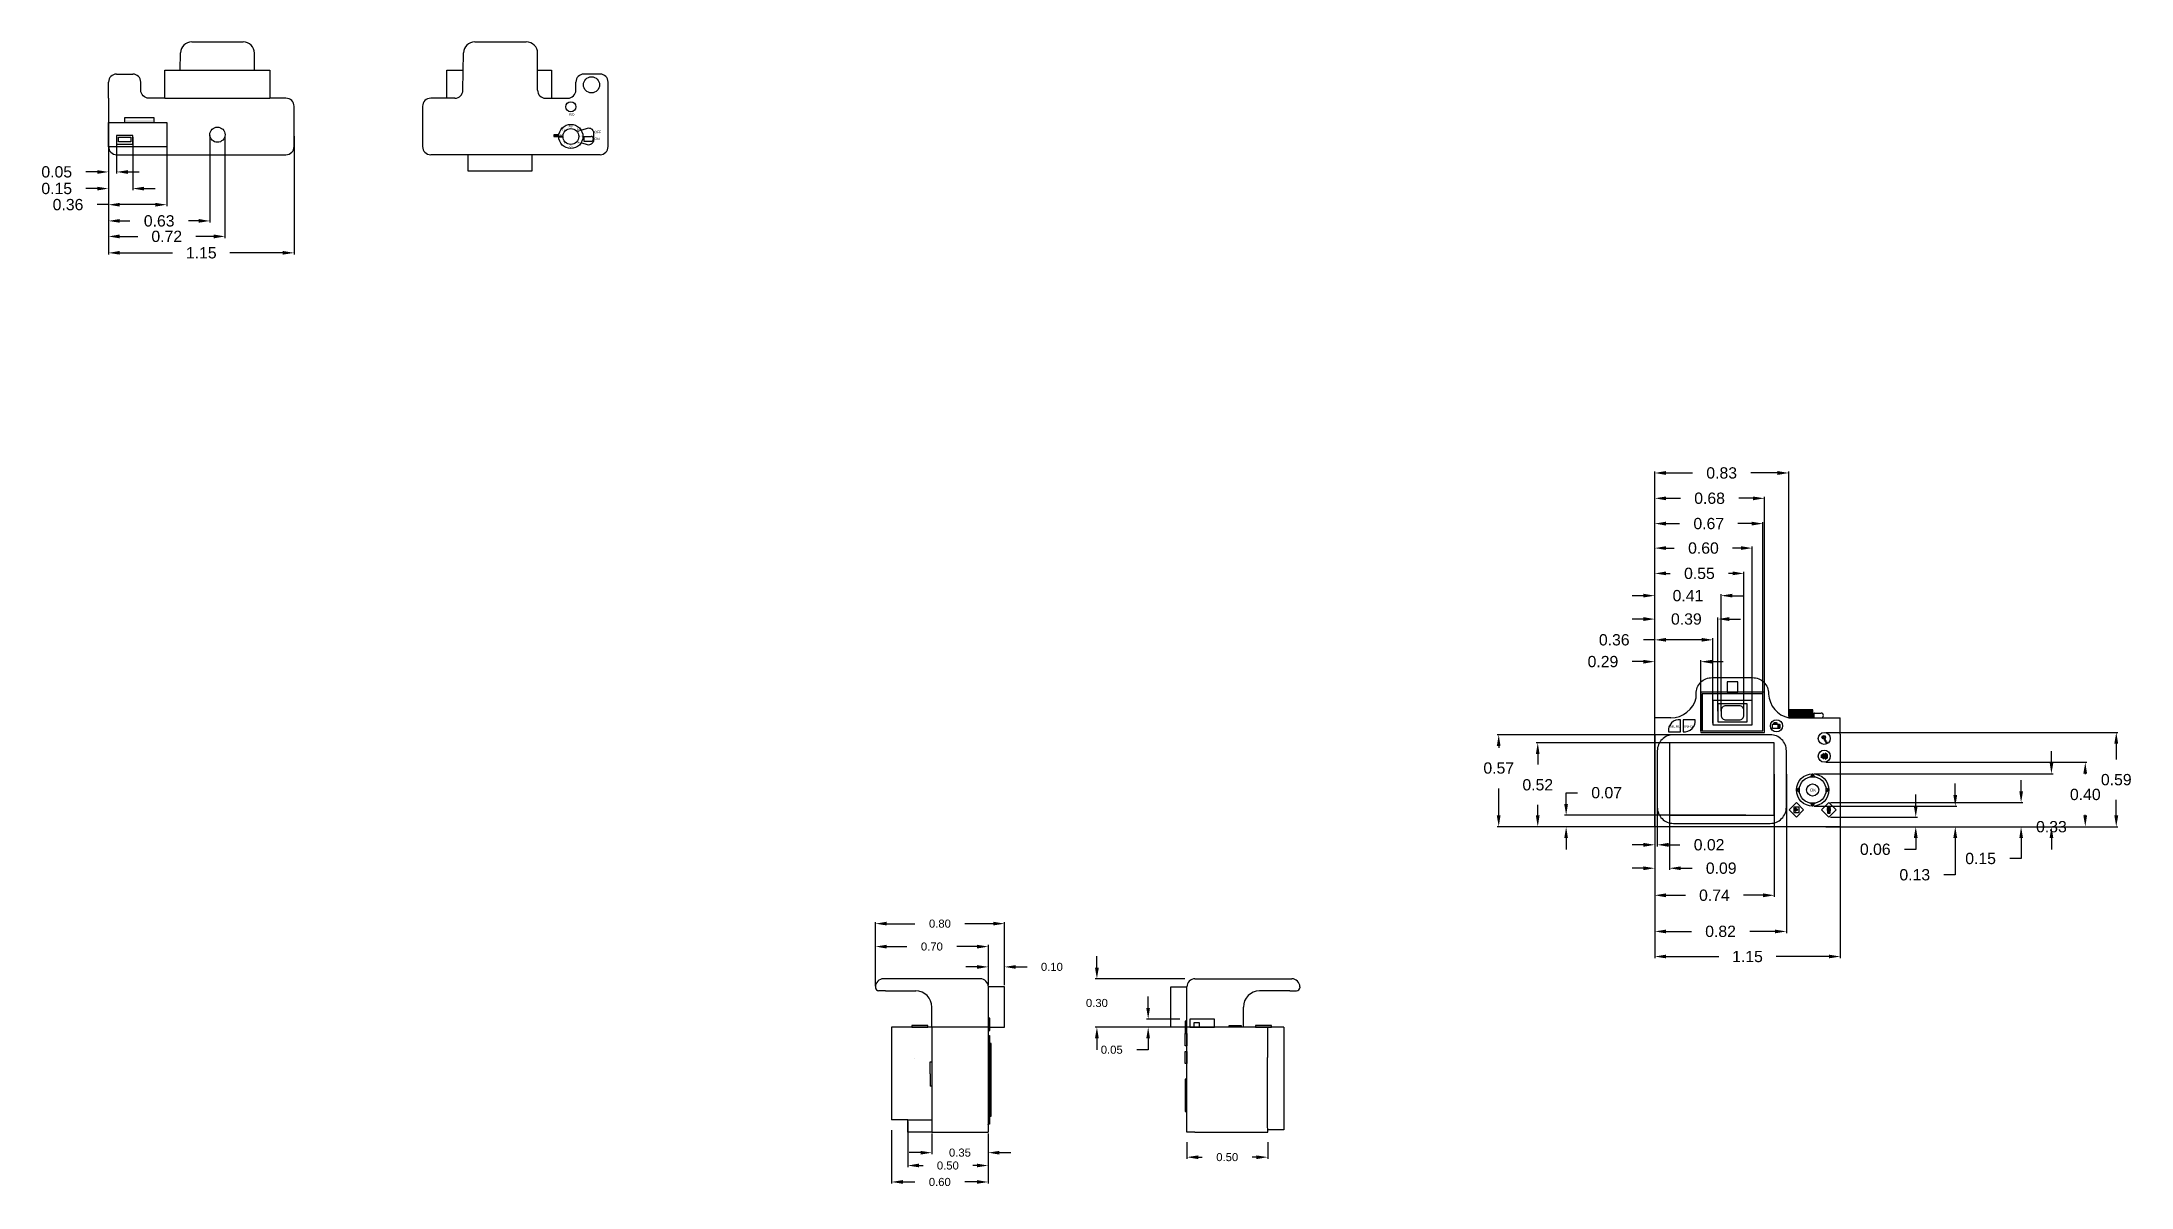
# Model space of a CAD drawing. Header units: millimetres. Extents: x 0.6 to 33.7, y 1.5 to 10.4.
# Drawn here: x 15.77 to 28.73, y 1.75 to 8.85 of the extents above; entities that cross this region are included whole.
import ezdxf

# ---------------------------------------------------------------- set-up
doc = ezdxf.new("R2010")
doc.units = ezdxf.units.MM
doc.header["$MEASUREMENT"] = 0
for name, color, linetype in [('butoane', 222, 'Continuous'), ('buton blitz', 80, 'Continuous'), ('camera', 11, 'Continuous'), ('cotare', 100, 'Continuous'), ('detalii cameră', 13, 'Continuous'), ('ECRAN DIGITAL', 143, 'Continuous'), ('PROTECȚIE VIZOR', 233, 'Continuous'), ('SELECTOR DE MODURI', 223, 'Continuous'), ('SELECTOR MULTIPLU', 200, 'Continuous'), ('SENZOR', 214, 'Continuous'), ('VIZOR', 151, 'Continuous')]:
    doc.layers.add(name, color=color, linetype=linetype)
doc.styles.get("Standard").update_dxf_attribs({"font": 'arial.ttf'})
doc.dimstyles.get("Standard").update_dxf_attribs({"dimtxt": 0.18, "dimasz": 0.18, "dimexe": 0.18, "dimexo": 0.0625, "dimgap": 0.09, "dimtad": 0, "dimtih": 1, "dimtoh": 1, "dimdec": 4, "dimzin": 0, "dimdsep": 46, "dimtxsty": 'Standard', "dimcen": 0.09, "dimadec": 0, "dimazin": 0, "dimtfac": 1, "dimtdec": 4, "dimtofl": 0, "dimtmove": 0, "dimatfit": 3, "dimfxl": 1, "dimtolj": 1, "dimtzin": 0, "dimarcsym": 0})

msp = doc.modelspace()

# ---------------------------------------------------------------- texts
at = {"attachment_point": 1}
for s, insert, char_height in [('Tv', (18.998, 8.314), 0.015), ('Av', (19.04, 8.337), 0.015), ('ISO', (19.04, 8.409), 0.015), ('M', (19.092, 8.317, 0.18), 0.015), ('OFF', (19.2, 8.301), 0.015), ('P', (18.988, 8.282), 0.015), ('^I{\\H0.66667x;Pp}', (19, 8.235), 0.015), ('CA', (19.046, 8.209), 0.01), ('A+', (19.096, 8.233), 0.01), ('SCN', (19.106, 8.27), 0.008), ('ON', (19.2, 8.259), 0.015)]:
    msp.add_mtext_dynamic_manual_height_columns(s, width=0.02588, gutter_width=1, heights=[0], dxfattribs=dict(at, insert=insert, char_height=char_height))
at = {"layer": 'butoane', "char_height": 0.015, "attachment_point": 1, "rotation": 0.015}
for s, insert in [('{\\C0;MENU}', (25.871, 4.615)), ('{\\C0;INFO}', (25.957, 4.615))]:
    msp.add_mtext_dynamic_manual_height_columns(s, width=0.01804, gutter_width=1, heights=[0], dxfattribs=dict(at, insert=insert))
at = {"layer": 'butoane', "insert": (26.734, 4.222), "char_height": 0.2, "attachment_point": 1}
msp.add_mtext('{\\H0.1x;\\C0;OK}', dxfattribs=at)

# ---------------------------------------------------------------- blocks, each defined once
blk = doc.blocks.new('*D47')
at = {"layer": 'cotare', "color": 0, "lineweight": -2, "transparency": 16777216}
for p, q in [((16.188, 8.267), (16.188, 7.833)), ((16.549, 8.267), (16.549, 7.833)), ((16.188, 7.843), (16.118, 7.843)), ((16.479, 7.843), (16.258, 7.843))]:
    blk.add_line(p, q, dxfattribs=at)
at = {"layer": 'cotare', "color": 0, "transparency": 16777216}
for points in [[(16.258, 7.854), (16.258, 7.831), (16.188, 7.843)], [(16.479, 7.854), (16.479, 7.831), (16.549, 7.843)]]:
    blk.add_solid(points, dxfattribs=at)
at = {"layer": 'Defpoints', "color": 0, "transparency": 16777216}
for p in [(16.188, 8.277), (16.549, 8.277), (16.549, 7.843)]:
    blk.add_point(p, dxfattribs=at)
at = {"layer": 'cotare', "color": 0, "transparency": 16777216, "insert": (15.937, 7.843), "char_height": 0.07, "attachment_point": 5}
blk.add_mtext('\\A1;0.36', dxfattribs=at)
blk = doc.blocks.new('*D48')
at = {"layer": 'cotare', "color": 0, "lineweight": -2, "transparency": 16777216}
for p, q in [((16.188, 8.237), (16.188, 8.036)), ((16.238, 8.237), (16.238, 8.036)), ((16.118, 8.046), (16.048, 8.046)), ((16.308, 8.046), (16.378, 8.046))]:
    blk.add_line(p, q, dxfattribs=at)
at = {"layer": 'cotare', "color": 0, "transparency": 16777216}
for points in [[(16.118, 8.057), (16.118, 8.034), (16.188, 8.046)], [(16.308, 8.057), (16.308, 8.034), (16.238, 8.046)]]:
    blk.add_solid(points, dxfattribs=at)
at = {"layer": 'Defpoints', "color": 0, "transparency": 16777216}
for p in [(16.188, 8.247), (16.238, 8.247), (16.238, 8.046)]:
    blk.add_point(p, dxfattribs=at)
at = {"layer": 'cotare', "color": 0, "transparency": 16777216, "insert": (15.867, 8.046), "char_height": 0.07, "attachment_point": 5}
blk.add_mtext('\\A1;0.05', dxfattribs=at)
blk = doc.blocks.new('*D49')
at = {"layer": 'cotare', "color": 0, "lineweight": -2, "transparency": 16777216}
for p, q in [((16.188, 8.267), (16.188, 7.933)), ((16.338, 8.262), (16.338, 7.933)), ((16.118, 7.943), (16.048, 7.943)), ((16.408, 7.943), (16.478, 7.943))]:
    blk.add_line(p, q, dxfattribs=at)
at = {"layer": 'cotare', "color": 0, "transparency": 16777216}
for points in [[(16.118, 7.954), (16.118, 7.931), (16.188, 7.943)], [(16.408, 7.954), (16.408, 7.931), (16.338, 7.943)]]:
    blk.add_solid(points, dxfattribs=at)
at = {"layer": 'Defpoints', "color": 0, "transparency": 16777216}
for p in [(16.188, 8.277), (16.338, 8.272), (16.338, 7.943)]:
    blk.add_point(p, dxfattribs=at)
at = {"layer": 'cotare', "color": 0, "transparency": 16777216, "insert": (15.867, 7.943), "char_height": 0.07, "attachment_point": 5}
blk.add_mtext('\\A1;0.15', dxfattribs=at)
blk = doc.blocks.new('*D50')
at = {"layer": 'cotare', "color": 0, "lineweight": -2, "transparency": 16777216}
for p, q in [((16.188, 8.343), (16.188, 7.732)), ((16.817, 8.272), (16.817, 7.732)), ((16.258, 7.742), (16.321, 7.742)), ((16.747, 7.742), (16.683, 7.742))]:
    blk.add_line(p, q, dxfattribs=at)
at = {"layer": 'cotare', "color": 0, "transparency": 16777216}
for points in [[(16.258, 7.754), (16.258, 7.731), (16.188, 7.742)], [(16.747, 7.754), (16.747, 7.731), (16.817, 7.742)]]:
    blk.add_solid(points, dxfattribs=at)
at = {"layer": 'Defpoints', "color": 0, "transparency": 16777216}
for p in [(16.188, 8.353), (16.817, 8.282), (16.817, 7.742)]:
    blk.add_point(p, dxfattribs=at)
at = {"layer": 'cotare', "color": 0, "transparency": 16777216, "insert": (16.502, 7.742), "char_height": 0.07, "attachment_point": 5}
blk.add_mtext('\\A1;0.63', dxfattribs=at)
blk = doc.blocks.new('*D51')
at = {"layer": 'cotare', "color": 0, "lineweight": -2, "transparency": 16777216}
for p, q in [((16.188, 8.267), (16.188, 7.636)), ((16.91, 8.267), (16.91, 7.636)), ((16.258, 7.646), (16.369, 7.646)), ((16.84, 7.646), (16.73, 7.646))]:
    blk.add_line(p, q, dxfattribs=at)
at = {"layer": 'cotare', "color": 0, "transparency": 16777216}
for points in [[(16.258, 7.658), (16.258, 7.634), (16.188, 7.646)], [(16.84, 7.658), (16.84, 7.634), (16.91, 7.646)]]:
    blk.add_solid(points, dxfattribs=at)
at = {"layer": 'Defpoints', "color": 0, "transparency": 16777216}
for p in [(16.188, 8.277), (16.91, 8.277), (16.91, 7.646)]:
    blk.add_point(p, dxfattribs=at)
at = {"layer": 'cotare', "color": 0, "transparency": 16777216, "insert": (16.549, 7.646), "char_height": 0.07, "attachment_point": 5}
blk.add_mtext('\\A1;0.72', dxfattribs=at)
blk = doc.blocks.new('*D52')
at = {"layer": 'cotare', "color": 0, "lineweight": -2, "transparency": 16777216}
for p, q in [((16.188, 8.267), (16.188, 7.534)), ((17.338, 8.267), (17.338, 7.534)), ((16.258, 7.544), (16.585, 7.544)), ((17.268, 7.544), (16.941, 7.544))]:
    blk.add_line(p, q, dxfattribs=at)
at = {"layer": 'cotare', "color": 0, "transparency": 16777216}
for points in [[(16.258, 7.556), (16.258, 7.533), (16.188, 7.544)], [(17.268, 7.556), (17.268, 7.533), (17.338, 7.544)]]:
    blk.add_solid(points, dxfattribs=at)
at = {"layer": 'Defpoints', "color": 0, "transparency": 16777216}
for p in [(16.188, 8.277), (17.338, 8.277), (17.338, 7.544)]:
    blk.add_point(p, dxfattribs=at)
at = {"layer": 'cotare', "color": 0, "transparency": 16777216, "insert": (16.763, 7.544), "char_height": 0.07, "attachment_point": 5}
blk.add_mtext('\\A1;1.15', dxfattribs=at)
blk = doc.blocks.new('*D38')
at = {"layer": 'cotare', "color": 0, "lineweight": -2, "transparency": 16777216}
for p, q in [((21.292, 2.082), (21.292, 1.954)), ((21.641, 2.082), (21.641, 1.954)), ((21.222, 1.964), (21.152, 1.964)), ((21.711, 1.964), (21.781, 1.964))]:
    blk.add_line(p, q, dxfattribs=at)
at = {"layer": 'cotare', "color": 0, "transparency": 16777216}
for points in [[(21.222, 1.975), (21.222, 1.952), (21.292, 1.964)], [(21.711, 1.975), (21.711, 1.952), (21.641, 1.964)]]:
    blk.add_solid(points, dxfattribs=at)
at = {"layer": 'Defpoints', "color": 0, "transparency": 16777216}
for p in [(21.292, 2.092), (21.641, 2.092), (21.292, 1.964)]:
    blk.add_point(p, dxfattribs=at)
at = {"layer": 'cotare', "color": 0, "transparency": 16777216, "insert": (21.466, 1.964), "char_height": 0.05, "attachment_point": 5}
blk.add_mtext('\\A1;0.35', dxfattribs=at)
blk = doc.blocks.new('*D39')
at = {"layer": 'cotare', "color": 0, "lineweight": -2, "transparency": 16777216}
for p, q in [((21.142, 2.157), (21.142, 1.874)), ((21.641, 2.082), (21.641, 1.874)), ((21.212, 1.884), (21.237, 1.884)), ((21.571, 1.884), (21.546, 1.884))]:
    blk.add_line(p, q, dxfattribs=at)
at = {"layer": 'cotare', "color": 0, "transparency": 16777216}
for points in [[(21.212, 1.896), (21.212, 1.873), (21.142, 1.884)], [(21.571, 1.896), (21.571, 1.873), (21.641, 1.884)]]:
    blk.add_solid(points, dxfattribs=at)
at = {"layer": 'Defpoints', "color": 0, "transparency": 16777216}
for p in [(21.142, 2.167), (21.641, 2.092), (21.142, 1.884)]:
    blk.add_point(p, dxfattribs=at)
at = {"layer": 'cotare', "color": 0, "transparency": 16777216, "insert": (21.391, 1.884), "char_height": 0.05, "attachment_point": 5}
blk.add_mtext('\\A1;0.50', dxfattribs=at)
blk = doc.blocks.new('*D40')
at = {"layer": 'cotare', "color": 0, "lineweight": -2, "transparency": 16777216}
for p, q in [((20.942, 3.002), (20.942, 3.252)), ((21.012, 3.242), (21.137, 3.242)), ((21.572, 3.242), (21.446, 3.242)), ((21.642, 3.002), (21.642, 3.252))]:
    blk.add_line(p, q, dxfattribs=at)
at = {"layer": 'cotare', "color": 0, "transparency": 16777216}
for points in [[(21.012, 3.253), (21.012, 3.23), (20.942, 3.242)], [(21.572, 3.253), (21.572, 3.23), (21.642, 3.242)]]:
    blk.add_solid(points, dxfattribs=at)
at = {"layer": 'Defpoints', "color": 0, "transparency": 16777216}
for p in [(21.642, 3.242), (20.942, 2.992), (21.642, 2.992)]:
    blk.add_point(p, dxfattribs=at)
at = {"layer": 'cotare', "color": 0, "transparency": 16777216, "insert": (21.292, 3.242), "char_height": 0.05, "attachment_point": 5}
blk.add_mtext('\\A1;0.70', dxfattribs=at)
blk = doc.blocks.new('*D41')
at = {"layer": 'cotare', "color": 0, "lineweight": -2, "transparency": 16777216}
for p, q in [((21.572, 3.116), (21.502, 3.116)), ((21.642, 3.002), (21.642, 3.126)), ((21.742, 3.002), (21.742, 3.126)), ((21.812, 3.116), (21.882, 3.116))]:
    blk.add_line(p, q, dxfattribs=at)
at = {"layer": 'cotare', "color": 0, "transparency": 16777216}
for points in [[(21.572, 3.127), (21.572, 3.104), (21.642, 3.116)], [(21.812, 3.127), (21.812, 3.104), (21.742, 3.116)]]:
    blk.add_solid(points, dxfattribs=at)
at = {"layer": 'Defpoints', "color": 0, "transparency": 16777216}
for p in [(21.642, 3.116), (21.642, 2.992), (21.742, 2.992)]:
    blk.add_point(p, dxfattribs=at)
at = {"layer": 'cotare', "color": 0, "transparency": 16777216, "insert": (22.036, 3.116), "char_height": 0.05, "attachment_point": 5}
blk.add_mtext('\\A1;0.10', dxfattribs=at)
blk = doc.blocks.new('*D42')
at = {"layer": 'cotare', "color": 0, "lineweight": -2, "transparency": 16777216}
for p, q in [((20.942, 2.996), (20.942, 3.394)), ((21.012, 3.384), (21.187, 3.384)), ((21.672, 3.384), (21.496, 3.384)), ((21.742, 3.002), (21.742, 3.394))]:
    blk.add_line(p, q, dxfattribs=at)
at = {"layer": 'cotare', "color": 0, "transparency": 16777216}
for points in [[(21.012, 3.396), (21.012, 3.373), (20.942, 3.384)], [(21.672, 3.396), (21.672, 3.373), (21.742, 3.384)]]:
    blk.add_solid(points, dxfattribs=at)
at = {"layer": 'Defpoints', "color": 0, "transparency": 16777216}
for p in [(20.942, 3.384), (20.942, 2.986), (21.742, 2.992)]:
    blk.add_point(p, dxfattribs=at)
at = {"layer": 'cotare', "color": 0, "transparency": 16777216, "insert": (21.342, 3.384), "char_height": 0.05, "attachment_point": 5}
blk.add_mtext('\\A1;0.80', dxfattribs=at)
blk = doc.blocks.new('*D43')
at = {"layer": 'cotare', "color": 0, "lineweight": -2, "transparency": 16777216}
for p, q in [((22.873, 2.029), (22.873, 1.926)), ((23.374, 2.029), (23.374, 1.926))]:
    blk.add_line(p, q, dxfattribs=at)
at = {"layer": 'cotare', "color": 0, "lineweight": -3, "transparency": 16777216}
for p, q in [((22.943, 1.936), (22.968, 1.936)), ((23.304, 1.936), (23.278, 1.936))]:
    blk.add_line(p, q, dxfattribs=at)
at = {"layer": 'cotare', "color": 0, "transparency": 16777216}
for points in [[(22.943, 1.947), (22.943, 1.924), (22.873, 1.936)], [(23.304, 1.947), (23.304, 1.924), (23.374, 1.936)]]:
    blk.add_solid(points, dxfattribs=at)
at = {"layer": 'Defpoints', "color": 0, "transparency": 16777216}
for p in [(22.873, 2.092), (23.374, 2.092), (23.374, 1.936)]:
    blk.add_point(p, dxfattribs=at)
at = {"layer": 'cotare', "color": 0, "transparency": 16777216, "insert": (23.123, 1.936), "char_height": 0.05, "attachment_point": 5}
blk.add_mtext('\\A1;0.50', dxfattribs=at)
blk = doc.blocks.new('*D44')
at = {"layer": 'cotare', "color": 0, "lineweight": -2, "transparency": 16777216}
for p, q in [((21.042, 2.104), (21.042, 1.772)), ((21.641, 2.029), (21.641, 1.772))]:
    blk.add_line(p, q, dxfattribs=at)
at = {"layer": 'cotare', "color": 0, "lineweight": -3, "transparency": 16777216}
for p, q in [((21.112, 1.782), (21.187, 1.782)), ((21.571, 1.782), (21.496, 1.782))]:
    blk.add_line(p, q, dxfattribs=at)
at = {"layer": 'cotare', "color": 0, "transparency": 16777216}
for points in [[(21.112, 1.794), (21.112, 1.771), (21.042, 1.782)], [(21.571, 1.794), (21.571, 1.771), (21.641, 1.782)]]:
    blk.add_solid(points, dxfattribs=at)
at = {"layer": 'Defpoints', "color": 0, "transparency": 16777216}
for p in [(21.042, 2.167), (21.641, 2.092), (21.042, 1.782)]:
    blk.add_point(p, dxfattribs=at)
at = {"layer": 'cotare', "color": 0, "transparency": 16777216, "insert": (21.341, 1.782), "char_height": 0.05, "attachment_point": 5}
blk.add_mtext('\\A1;0.60', dxfattribs=at)
blk = doc.blocks.new('*D45')
at = {"layer": 'cotare', "color": 0, "lineweight": -3, "transparency": 16777216}
for p, q in [((22.633, 2.862), (22.633, 2.932)), ((22.633, 2.602), (22.563, 2.602)), ((22.633, 2.672), (22.633, 2.602))]:
    blk.add_line(p, q, dxfattribs=at)
at = {"layer": 'cotare', "color": 0, "lineweight": -2, "transparency": 16777216}
for p, q in [((22.83, 2.792), (22.623, 2.792)), ((22.83, 2.742), (22.623, 2.742))]:
    blk.add_line(p, q, dxfattribs=at)
at = {"layer": 'cotare', "color": 0, "transparency": 16777216}
for points in [[(22.621, 2.862), (22.644, 2.862), (22.633, 2.792)], [(22.621, 2.672), (22.644, 2.672), (22.633, 2.742)]]:
    blk.add_solid(points, dxfattribs=at)
at = {"layer": 'Defpoints', "color": 0, "transparency": 16777216}
for p in [(22.633, 2.792), (22.892, 2.792), (22.892, 2.742)]:
    blk.add_point(p, dxfattribs=at)
at = {"layer": 'cotare', "color": 0, "transparency": 16777216, "insert": (22.407, 2.602), "char_height": 0.05, "attachment_point": 5}
blk.add_mtext('\\A1;0.05', dxfattribs=at)
blk = doc.blocks.new('*D46')
at = {"layer": 'cotare', "color": 0, "lineweight": -3, "transparency": 16777216}
for p, q in [((22.315, 3.112), (22.315, 3.182)), ((22.315, 2.672), (22.315, 2.602))]:
    blk.add_line(p, q, dxfattribs=at)
at = {"layer": 'cotare', "color": 0, "lineweight": -2, "transparency": 16777216}
for p, q in [((22.86, 3.042), (22.305, 3.042)), ((22.83, 2.742), (22.305, 2.742))]:
    blk.add_line(p, q, dxfattribs=at)
at = {"layer": 'cotare', "color": 0, "transparency": 16777216}
for points in [[(22.303, 3.112), (22.327, 3.112), (22.315, 3.042)], [(22.303, 2.672), (22.327, 2.672), (22.315, 2.742)]]:
    blk.add_solid(points, dxfattribs=at)
at = {"layer": 'Defpoints', "color": 0, "transparency": 16777216}
for p in [(22.315, 3.042), (22.923, 3.042), (22.892, 2.742)]:
    blk.add_point(p, dxfattribs=at)
at = {"layer": 'cotare', "color": 0, "transparency": 16777216, "insert": (22.315, 2.892), "char_height": 0.05, "attachment_point": 5}
blk.add_mtext('\\A1;0.30', dxfattribs=at)
blk = doc.blocks.new('*D1')
at = {"layer": 'cotare', "color": 0, "lineweight": -2, "ltscale": 0.01, "transparency": 16777216}
for p, q in [((25.773, 4.55), (25.773, 3.17)), ((26.923, 4.55), (26.923, 3.17)), ((25.843, 3.18), (26.17, 3.18)), ((26.853, 3.18), (26.526, 3.18))]:
    blk.add_line(p, q, dxfattribs=at)
at = {"layer": 'cotare', "color": 0, "ltscale": 0.01, "transparency": 16777216}
for points in [[(25.843, 3.192), (25.843, 3.169), (25.773, 3.18)], [(26.853, 3.192), (26.853, 3.169), (26.923, 3.18)]]:
    blk.add_solid(points, dxfattribs=at)
at = {"layer": 'Defpoints', "color": 0, "ltscale": 0.01, "transparency": 16777216}
for p in [(25.773, 4.56), (26.923, 4.56), (26.923, 3.18)]:
    blk.add_point(p, dxfattribs=at)
at = {"layer": 'cotare', "color": 0, "ltscale": 0.01, "transparency": 16777216, "insert": (26.348, 3.18), "char_height": 0.07, "attachment_point": 5}
blk.add_mtext('\\A1;1.15', dxfattribs=at)
blk = doc.blocks.new('*D2')
at = {"layer": 'cotare', "color": 0, "lineweight": -2, "ltscale": 0.01, "transparency": 16777216}
for p, q in [((25.773, 4.312), (25.773, 3.863)), ((25.789, 4.312), (25.789, 3.863)), ((25.703, 3.873), (25.633, 3.873)), ((25.859, 3.873), (25.929, 3.873))]:
    blk.add_line(p, q, dxfattribs=at)
at = {"layer": 'cotare', "color": 0, "ltscale": 0.01, "transparency": 16777216}
for points in [[(25.703, 3.885), (25.703, 3.861), (25.773, 3.873)], [(25.859, 3.885), (25.859, 3.861), (25.789, 3.873)]]:
    blk.add_solid(points, dxfattribs=at)
at = {"layer": 'Defpoints', "color": 0, "ltscale": 0.01, "transparency": 16777216}
for p in [(25.773, 4.322), (25.789, 4.322), (25.789, 3.873)]:
    blk.add_point(p, dxfattribs=at)
at = {"layer": 'cotare', "color": 0, "ltscale": 0.01, "transparency": 16777216, "insert": (26.11, 3.873), "char_height": 0.07, "attachment_point": 5}
blk.add_mtext('\\A1;0.02', dxfattribs=at)
blk = doc.blocks.new('*D3')
at = {"layer": 'cotare', "color": 0, "lineweight": -2, "ltscale": 0.01, "transparency": 16777216}
for p, q in [((25.773, 4.312), (25.773, 3.718)), ((25.864, 4.312), (25.864, 3.718)), ((25.703, 3.728), (25.633, 3.728)), ((25.934, 3.728), (26.004, 3.728))]:
    blk.add_line(p, q, dxfattribs=at)
at = {"layer": 'cotare', "color": 0, "ltscale": 0.01, "transparency": 16777216}
for points in [[(25.703, 3.739), (25.703, 3.716), (25.773, 3.728)], [(25.934, 3.739), (25.934, 3.716), (25.864, 3.728)]]:
    blk.add_solid(points, dxfattribs=at)
at = {"layer": 'Defpoints', "color": 0, "ltscale": 0.01, "transparency": 16777216}
for p in [(25.773, 4.322), (25.864, 4.322), (25.864, 3.728)]:
    blk.add_point(p, dxfattribs=at)
at = {"layer": 'cotare', "color": 0, "ltscale": 0.01, "transparency": 16777216, "insert": (26.185, 3.728), "char_height": 0.07, "attachment_point": 5}
blk.add_mtext('\\A1;0.09', dxfattribs=at)
blk = doc.blocks.new('*D4')
at = {"layer": 'cotare', "color": 0, "lineweight": -2, "ltscale": 0.01, "transparency": 16777216}
for p, q in [((25.773, 4.312), (25.773, 3.55)), ((26.514, 4.312), (26.514, 3.55)), ((25.843, 3.56), (25.963, 3.56)), ((26.444, 3.56), (26.324, 3.56))]:
    blk.add_line(p, q, dxfattribs=at)
at = {"layer": 'cotare', "color": 0, "ltscale": 0.01, "transparency": 16777216}
for points in [[(25.843, 3.572), (25.843, 3.548), (25.773, 3.56)], [(26.444, 3.572), (26.444, 3.548), (26.514, 3.56)]]:
    blk.add_solid(points, dxfattribs=at)
at = {"layer": 'Defpoints', "color": 0, "ltscale": 0.01, "transparency": 16777216}
for p in [(25.773, 4.322), (26.514, 4.322), (26.514, 3.56)]:
    blk.add_point(p, dxfattribs=at)
at = {"layer": 'cotare', "color": 0, "ltscale": 0.01, "transparency": 16777216, "insert": (26.143, 3.56), "char_height": 0.07, "attachment_point": 5}
blk.add_mtext('\\A1;0.74', dxfattribs=at)
blk = doc.blocks.new('*D5')
at = {"layer": 'cotare', "color": 0, "lineweight": -2, "ltscale": 0.01, "transparency": 16777216}
for p, q in [((25.773, 4.312), (25.773, 3.326)), ((26.589, 4.312), (26.589, 3.326)), ((25.843, 3.336), (26.001, 3.336)), ((26.519, 3.336), (26.362, 3.336))]:
    blk.add_line(p, q, dxfattribs=at)
at = {"layer": 'cotare', "color": 0, "ltscale": 0.01, "transparency": 16777216}
for points in [[(25.843, 3.347), (25.843, 3.324), (25.773, 3.336)], [(26.519, 3.347), (26.519, 3.324), (26.589, 3.336)]]:
    blk.add_solid(points, dxfattribs=at)
at = {"layer": 'Defpoints', "color": 0, "ltscale": 0.01, "transparency": 16777216}
for p in [(25.773, 4.322), (26.589, 4.322), (26.589, 3.336)]:
    blk.add_point(p, dxfattribs=at)
at = {"layer": 'cotare', "color": 0, "ltscale": 0.01, "transparency": 16777216, "insert": (26.181, 3.336), "char_height": 0.07, "attachment_point": 5}
blk.add_mtext('\\A1;0.82', dxfattribs=at)
blk = doc.blocks.new('*D6')
at = {"layer": 'cotare', "color": 0, "lineweight": -2, "ltscale": 0.01, "transparency": 16777216}
for p, q in [((25.224, 4.126), (25.224, 4.196)), ((25.224, 4.196), (25.294, 4.196)), ((26.338, 4.056), (25.214, 4.056)), ((26.338, 3.985), (25.214, 3.985)), ((25.224, 3.915), (25.224, 3.845))]:
    blk.add_line(p, q, dxfattribs=at)
at = {"layer": 'cotare', "color": 0, "ltscale": 0.01, "transparency": 16777216}
for points in [[(25.212, 4.126), (25.235, 4.126), (25.224, 4.056)], [(25.212, 3.915), (25.235, 3.915), (25.224, 3.985)]]:
    blk.add_solid(points, dxfattribs=at)
at = {"layer": 'Defpoints', "color": 0, "ltscale": 0.01, "transparency": 16777216}
for p in [(25.224, 4.056), (26.348, 4.056), (26.348, 3.985)]:
    blk.add_point(p, dxfattribs=at)
at = {"layer": 'cotare', "color": 0, "ltscale": 0.01, "transparency": 16777216, "insert": (25.475, 4.196), "char_height": 0.07, "attachment_point": 5}
blk.add_mtext('\\A1;0.07', dxfattribs=at)
blk = doc.blocks.new('*D7')
at = {"layer": 'cotare', "color": 0, "lineweight": -2, "ltscale": 0.01, "transparency": 16777216}
for p, q in [((26.338, 4.506), (25.038, 4.506)), ((25.048, 4.436), (25.048, 4.371)), ((25.048, 4.055), (25.048, 4.12)), ((26.338, 3.985), (25.038, 3.985))]:
    blk.add_line(p, q, dxfattribs=at)
at = {"layer": 'cotare', "color": 0, "ltscale": 0.01, "transparency": 16777216}
for points in [[(25.036, 4.436), (25.059, 4.436), (25.048, 4.506)], [(25.036, 4.055), (25.059, 4.055), (25.048, 3.985)]]:
    blk.add_solid(points, dxfattribs=at)
at = {"layer": 'Defpoints', "color": 0, "ltscale": 0.01, "transparency": 16777216}
for p in [(25.048, 4.506), (26.348, 4.506), (26.348, 3.985)]:
    blk.add_point(p, dxfattribs=at)
at = {"layer": 'cotare', "color": 0, "ltscale": 0.01, "transparency": 16777216, "insert": (25.048, 4.245), "char_height": 0.07, "attachment_point": 5}
blk.add_mtext('\\A1;0.52', dxfattribs=at)
blk = doc.blocks.new('*D8')
at = {"layer": 'cotare', "color": 0, "lineweight": -2, "ltscale": 0.01, "transparency": 16777216}
for p, q in [((26.338, 4.556), (24.796, 4.556)), ((24.806, 4.486), (24.806, 4.475)), ((24.806, 4.055), (24.806, 4.223)), ((26.338, 3.985), (24.796, 3.985))]:
    blk.add_line(p, q, dxfattribs=at)
at = {"layer": 'cotare', "color": 0, "ltscale": 0.01, "transparency": 16777216}
for points in [[(24.794, 4.486), (24.817, 4.486), (24.806, 4.556)], [(24.794, 4.055), (24.817, 4.055), (24.806, 3.985)]]:
    blk.add_solid(points, dxfattribs=at)
at = {"layer": 'Defpoints', "color": 0, "ltscale": 0.01, "transparency": 16777216}
for p in [(24.806, 4.556), (26.348, 4.556), (26.348, 3.985)]:
    blk.add_point(p, dxfattribs=at)
at = {"layer": 'cotare', "color": 0, "ltscale": 0.01, "transparency": 16777216, "insert": (24.806, 4.349), "char_height": 0.07, "attachment_point": 5}
blk.add_mtext('\\A1;0.57', dxfattribs=at)
blk = doc.blocks.new('*D9')
at = {"layer": 'cotare', "color": 0, "lineweight": -2, "ltscale": 0.01, "transparency": 16777216}
for p, q in [((27.391, 4.115), (27.391, 4.185)), ((26.862, 4.045), (27.401, 4.045)), ((26.833, 3.985), (27.401, 3.985)), ((27.391, 3.915), (27.391, 3.845)), ((27.391, 3.845), (27.321, 3.845))]:
    blk.add_line(p, q, dxfattribs=at)
at = {"layer": 'cotare', "color": 0, "ltscale": 0.01, "transparency": 16777216}
for points in [[(27.379, 4.115), (27.403, 4.115), (27.391, 4.045)], [(27.379, 3.915), (27.403, 3.915), (27.391, 3.985)]]:
    blk.add_solid(points, dxfattribs=at)
at = {"layer": 'Defpoints', "color": 0, "ltscale": 0.01, "transparency": 16777216}
for p in [(26.852, 4.045), (27.391, 4.045), (26.823, 3.985)]:
    blk.add_point(p, dxfattribs=at)
at = {"layer": 'cotare', "color": 0, "ltscale": 0.01, "transparency": 16777216, "insert": (27.14, 3.845), "char_height": 0.07, "attachment_point": 5}
blk.add_mtext('\\A1;0.06', dxfattribs=at)
blk = doc.blocks.new('*D10')
at = {"layer": 'cotare', "color": 0, "lineweight": -2, "ltscale": 0.01, "transparency": 16777216}
for p, q in [((28.044, 4.205), (28.044, 4.275)), ((26.862, 4.135), (28.054, 4.135)), ((26.844, 3.985), (28.054, 3.985)), ((28.044, 3.915), (28.044, 3.788)), ((28.044, 3.788), (27.974, 3.788))]:
    blk.add_line(p, q, dxfattribs=at)
at = {"layer": 'cotare', "color": 0, "ltscale": 0.01, "transparency": 16777216}
for points in [[(28.033, 4.205), (28.056, 4.205), (28.044, 4.135)], [(28.033, 3.915), (28.056, 3.915), (28.044, 3.985)]]:
    blk.add_solid(points, dxfattribs=at)
at = {"layer": 'Defpoints', "color": 0, "ltscale": 0.01, "transparency": 16777216}
for p in [(26.852, 4.135), (28.044, 4.135), (26.834, 3.985)]:
    blk.add_point(p, dxfattribs=at)
at = {"layer": 'cotare', "color": 0, "ltscale": 0.01, "transparency": 16777216, "insert": (27.793, 3.788), "char_height": 0.07, "attachment_point": 5}
blk.add_mtext('\\A1;0.15', dxfattribs=at)
blk = doc.blocks.new('*D11')
at = {"layer": 'cotare', "color": 0, "lineweight": -2, "ltscale": 0.01, "transparency": 16777216}
for p, q in [((27.636, 4.183), (27.636, 4.253)), ((26.762, 4.113), (27.646, 4.113)), ((26.833, 3.985), (27.646, 3.985)), ((27.636, 3.915), (27.636, 3.687)), ((27.636, 3.687), (27.566, 3.687))]:
    blk.add_line(p, q, dxfattribs=at)
at = {"layer": 'cotare', "color": 0, "ltscale": 0.01, "transparency": 16777216}
for points in [[(27.624, 4.183), (27.648, 4.183), (27.636, 4.113)], [(27.624, 3.915), (27.648, 3.915), (27.636, 3.985)]]:
    blk.add_solid(points, dxfattribs=at)
at = {"layer": 'Defpoints', "color": 0, "ltscale": 0.01, "transparency": 16777216}
for p in [(26.752, 4.113), (27.636, 4.113), (26.823, 3.985)]:
    blk.add_point(p, dxfattribs=at)
at = {"layer": 'cotare', "color": 0, "ltscale": 0.01, "transparency": 16777216, "insert": (27.385, 3.687), "char_height": 0.07, "attachment_point": 5}
blk.add_mtext('\\A1;0.13', dxfattribs=at)
blk = doc.blocks.new('*D12')
at = {"layer": 'cotare', "color": 0, "lineweight": -2, "ltscale": 0.01, "transparency": 16777216}
for p, q in [((28.232, 4.383), (28.232, 4.453)), ((26.762, 4.313), (28.242, 4.313)), ((26.833, 3.985), (28.242, 3.985)), ((28.232, 3.915), (28.232, 3.845))]:
    blk.add_line(p, q, dxfattribs=at)
at = {"layer": 'cotare', "color": 0, "ltscale": 0.01, "transparency": 16777216}
for points in [[(28.221, 4.383), (28.244, 4.383), (28.232, 4.313)], [(28.221, 3.915), (28.244, 3.915), (28.232, 3.985)]]:
    blk.add_solid(points, dxfattribs=at)
at = {"layer": 'Defpoints', "color": 0, "ltscale": 0.01, "transparency": 16777216}
for p in [(26.752, 4.313), (28.232, 4.313), (26.823, 3.985)]:
    blk.add_point(p, dxfattribs=at)
at = {"layer": 'cotare', "color": 0, "ltscale": 0.01, "transparency": 16777216, "insert": (28.232, 3.985), "char_height": 0.07, "attachment_point": 5}
blk.add_mtext('\\A1;0.33', dxfattribs=at)
blk = doc.blocks.new('*D13')
at = {"layer": 'cotare', "color": 0, "lineweight": -2, "ltscale": 0.01, "transparency": 16777216}
for p, q in [((26.834, 4.385), (28.452, 4.385)), ((28.442, 4.315), (28.442, 4.311)), ((28.442, 4.055), (28.442, 4.059)), ((26.833, 3.985), (28.452, 3.985))]:
    blk.add_line(p, q, dxfattribs=at)
at = {"layer": 'cotare', "color": 0, "ltscale": 0.01, "transparency": 16777216}
for points in [[(28.43, 4.315), (28.453, 4.315), (28.442, 4.385)], [(28.43, 4.055), (28.453, 4.055), (28.442, 3.985)]]:
    blk.add_solid(points, dxfattribs=at)
at = {"layer": 'Defpoints', "color": 0, "ltscale": 0.01, "transparency": 16777216}
for p in [(26.824, 4.385), (28.442, 4.385), (26.823, 3.985)]:
    blk.add_point(p, dxfattribs=at)
at = {"layer": 'cotare', "color": 0, "ltscale": 0.01, "transparency": 16777216, "insert": (28.442, 4.185), "char_height": 0.07, "attachment_point": 5}
blk.add_mtext('\\A1;0.40', dxfattribs=at)
blk = doc.blocks.new('*D14')
at = {"layer": 'cotare', "color": 0, "lineweight": -2, "ltscale": 0.01, "transparency": 16777216}
for p, q in [((26.834, 4.57), (28.644, 4.57)), ((28.634, 4.5), (28.634, 4.403)), ((28.634, 4.055), (28.634, 4.152)), ((26.833, 3.985), (28.644, 3.985))]:
    blk.add_line(p, q, dxfattribs=at)
at = {"layer": 'cotare', "color": 0, "ltscale": 0.01, "transparency": 16777216}
for points in [[(28.622, 4.5), (28.646, 4.5), (28.634, 4.57)], [(28.622, 4.055), (28.646, 4.055), (28.634, 3.985)]]:
    blk.add_solid(points, dxfattribs=at)
at = {"layer": 'Defpoints', "color": 0, "ltscale": 0.01, "transparency": 16777216}
for p in [(26.824, 4.57), (28.634, 4.57), (26.823, 3.985)]:
    blk.add_point(p, dxfattribs=at)
at = {"layer": 'cotare', "color": 0, "ltscale": 0.01, "transparency": 16777216, "insert": (28.634, 4.277), "char_height": 0.07, "attachment_point": 5}
blk.add_mtext('\\A1;0.59', dxfattribs=at)
blk = doc.blocks.new('*D15')
at = {"layer": 'cotare', "color": 0, "lineweight": -2, "ltscale": 0.01, "transparency": 16777216}
for p, q in [((25.703, 5.009), (25.633, 5.009)), ((25.773, 4.566), (25.773, 5.019)), ((26.058, 4.579), (26.058, 5.019)), ((26.128, 5.009), (26.198, 5.009))]:
    blk.add_line(p, q, dxfattribs=at)
at = {"layer": 'cotare', "color": 0, "ltscale": 0.01, "transparency": 16777216}
for points in [[(25.703, 5.02), (25.703, 4.997), (25.773, 5.009)], [(26.128, 5.02), (26.128, 4.997), (26.058, 5.009)]]:
    blk.add_solid(points, dxfattribs=at)
at = {"layer": 'Defpoints', "color": 0, "ltscale": 0.01, "transparency": 16777216}
for p in [(26.058, 5.009), (25.773, 4.556), (26.058, 4.569)]:
    blk.add_point(p, dxfattribs=at)
at = {"layer": 'cotare', "color": 0, "ltscale": 0.01, "transparency": 16777216, "insert": (25.452, 5.009), "char_height": 0.07, "attachment_point": 5}
blk.add_mtext('\\A1;0.29', dxfattribs=at)
blk = doc.blocks.new('*D16')
at = {"layer": 'cotare', "color": 0, "lineweight": -2, "ltscale": 0.01, "transparency": 16777216}
for p, q in [((25.773, 5.144), (25.703, 5.144)), ((25.773, 4.57), (25.773, 5.154)), ((26.064, 5.144), (25.843, 5.144)), ((26.134, 4.627), (26.134, 5.154))]:
    blk.add_line(p, q, dxfattribs=at)
at = {"layer": 'cotare', "color": 0, "ltscale": 0.01, "transparency": 16777216}
for points in [[(25.843, 5.156), (25.843, 5.133), (25.773, 5.144)], [(26.064, 5.156), (26.064, 5.133), (26.134, 5.144)]]:
    blk.add_solid(points, dxfattribs=at)
at = {"layer": 'Defpoints', "color": 0, "ltscale": 0.01, "transparency": 16777216}
for p in [(26.134, 5.144), (25.773, 4.56), (26.134, 4.617)]:
    blk.add_point(p, dxfattribs=at)
at = {"layer": 'cotare', "color": 0, "ltscale": 0.01, "transparency": 16777216, "insert": (25.522, 5.144), "char_height": 0.07, "attachment_point": 5}
blk.add_mtext('\\A1;0.36', dxfattribs=at)
blk = doc.blocks.new('*D17')
at = {"layer": 'cotare', "color": 0, "lineweight": -2, "ltscale": 0.01, "transparency": 16777216}
for p, q in [((25.703, 5.273), (25.633, 5.273)), ((25.773, 4.57), (25.773, 5.283)), ((26.165, 4.701), (26.165, 5.283)), ((26.235, 5.273), (26.305, 5.273))]:
    blk.add_line(p, q, dxfattribs=at)
at = {"layer": 'cotare', "color": 0, "ltscale": 0.01, "transparency": 16777216}
for points in [[(25.703, 5.285), (25.703, 5.261), (25.773, 5.273)], [(26.235, 5.285), (26.235, 5.261), (26.165, 5.273)]]:
    blk.add_solid(points, dxfattribs=at)
at = {"layer": 'Defpoints', "color": 0, "ltscale": 0.01, "transparency": 16777216}
for p in [(26.165, 5.273), (26.165, 4.691), (25.773, 4.56)]:
    blk.add_point(p, dxfattribs=at)
at = {"layer": 'cotare', "color": 0, "ltscale": 0.01, "transparency": 16777216, "insert": (25.969, 5.273), "char_height": 0.07, "attachment_point": 5}
blk.add_mtext('\\A1;0.39', dxfattribs=at)
blk = doc.blocks.new('*D18')
at = {"layer": 'cotare', "color": 0, "lineweight": -2, "ltscale": 0.01, "transparency": 16777216}
for p, q in [((25.703, 5.418), (25.633, 5.418)), ((25.773, 4.57), (25.773, 5.428)), ((26.184, 4.701), (26.184, 5.428)), ((26.254, 5.418), (26.324, 5.418))]:
    blk.add_line(p, q, dxfattribs=at)
at = {"layer": 'cotare', "color": 0, "ltscale": 0.01, "transparency": 16777216}
for points in [[(25.703, 5.43), (25.703, 5.407), (25.773, 5.418)], [(26.254, 5.43), (26.254, 5.407), (26.184, 5.418)]]:
    blk.add_solid(points, dxfattribs=at)
at = {"layer": 'Defpoints', "color": 0, "ltscale": 0.01, "transparency": 16777216}
for p in [(26.184, 5.418), (26.184, 4.691), (25.773, 4.56)]:
    blk.add_point(p, dxfattribs=at)
at = {"layer": 'cotare', "color": 0, "ltscale": 0.01, "transparency": 16777216, "insert": (25.979, 5.418), "char_height": 0.07, "attachment_point": 5}
blk.add_mtext('\\A1;0.41', dxfattribs=at)
blk = doc.blocks.new('*D19')
at = {"layer": 'cotare', "color": 0, "lineweight": -2, "ltscale": 0.01, "transparency": 16777216}
for p, q in [((25.773, 4.57), (25.773, 5.566)), ((25.843, 5.556), (25.868, 5.556)), ((26.256, 5.556), (26.231, 5.556)), ((26.326, 4.701), (26.326, 5.566))]:
    blk.add_line(p, q, dxfattribs=at)
at = {"layer": 'cotare', "color": 0, "ltscale": 0.01, "transparency": 16777216}
for points in [[(25.843, 5.568), (25.843, 5.545), (25.773, 5.556)], [(26.256, 5.568), (26.256, 5.545), (26.326, 5.556)]]:
    blk.add_solid(points, dxfattribs=at)
at = {"layer": 'Defpoints', "color": 0, "ltscale": 0.01, "transparency": 16777216}
for p in [(26.326, 5.556), (26.326, 4.691), (25.773, 4.56)]:
    blk.add_point(p, dxfattribs=at)
at = {"layer": 'cotare', "color": 0, "ltscale": 0.01, "transparency": 16777216, "insert": (26.05, 5.556), "char_height": 0.07, "attachment_point": 5}
blk.add_mtext('\\A1;0.55', dxfattribs=at)
blk = doc.blocks.new('*D20')
at = {"layer": 'cotare', "color": 0, "lineweight": -2, "ltscale": 0.01, "transparency": 16777216}
for p, q in [((25.773, 4.57), (25.773, 5.723)), ((25.843, 5.713), (25.894, 5.713)), ((26.307, 5.713), (26.256, 5.713)), ((26.377, 4.702), (26.377, 5.723))]:
    blk.add_line(p, q, dxfattribs=at)
at = {"layer": 'cotare', "color": 0, "ltscale": 0.01, "transparency": 16777216}
for points in [[(25.843, 5.725), (25.843, 5.702), (25.773, 5.713)], [(26.307, 5.725), (26.307, 5.702), (26.377, 5.713)]]:
    blk.add_solid(points, dxfattribs=at)
at = {"layer": 'Defpoints', "color": 0, "ltscale": 0.01, "transparency": 16777216}
for p in [(26.377, 5.713), (26.377, 4.692), (25.773, 4.56)]:
    blk.add_point(p, dxfattribs=at)
at = {"layer": 'cotare', "color": 0, "ltscale": 0.01, "transparency": 16777216, "insert": (26.075, 5.713), "char_height": 0.07, "attachment_point": 5}
blk.add_mtext('\\A1;0.60', dxfattribs=at)
blk = doc.blocks.new('*D21')
at = {"layer": 'cotare', "color": 0, "lineweight": -2, "ltscale": 0.01, "transparency": 16777216}
for p, q in [((25.773, 4.57), (25.773, 5.875)), ((25.843, 5.865), (25.927, 5.865)), ((26.373, 5.865), (26.289, 5.865)), ((26.443, 4.704), (26.443, 5.875))]:
    blk.add_line(p, q, dxfattribs=at)
at = {"layer": 'cotare', "color": 0, "ltscale": 0.01, "transparency": 16777216}
for points in [[(25.843, 5.877), (25.843, 5.853), (25.773, 5.865)], [(26.373, 5.877), (26.373, 5.853), (26.443, 5.865)]]:
    blk.add_solid(points, dxfattribs=at)
at = {"layer": 'Defpoints', "color": 0, "ltscale": 0.01, "transparency": 16777216}
for p in [(26.443, 5.865), (26.443, 4.694), (25.773, 4.56)]:
    blk.add_point(p, dxfattribs=at)
at = {"layer": 'cotare', "color": 0, "ltscale": 0.01, "transparency": 16777216, "insert": (26.108, 5.865), "char_height": 0.07, "attachment_point": 5}
blk.add_mtext('\\A1;0.67', dxfattribs=at)
blk = doc.blocks.new('*D22')
at = {"layer": 'cotare', "color": 0, "lineweight": -2, "ltscale": 0.01, "transparency": 16777216}
for p, q in [((25.773, 4.57), (25.773, 6.032)), ((25.843, 6.022), (25.932, 6.022)), ((26.383, 6.022), (26.294, 6.022)), ((26.453, 4.579), (26.453, 6.032))]:
    blk.add_line(p, q, dxfattribs=at)
at = {"layer": 'cotare', "color": 0, "ltscale": 0.01, "transparency": 16777216}
for points in [[(25.843, 6.033), (25.843, 6.01), (25.773, 6.022)], [(26.383, 6.033), (26.383, 6.01), (26.453, 6.022)]]:
    blk.add_solid(points, dxfattribs=at)
at = {"layer": 'Defpoints', "color": 0, "ltscale": 0.01, "transparency": 16777216}
for p in [(26.453, 6.022), (25.773, 4.56), (26.453, 4.569)]:
    blk.add_point(p, dxfattribs=at)
at = {"layer": 'cotare', "color": 0, "ltscale": 0.01, "transparency": 16777216, "insert": (26.113, 6.022), "char_height": 0.07, "attachment_point": 5}
blk.add_mtext('\\A1;0.68', dxfattribs=at)
blk = doc.blocks.new('*D23')
at = {"layer": 'cotare', "color": 0, "lineweight": -2, "ltscale": 0.01, "transparency": 16777216}
for p, q in [((25.773, 4.566), (25.773, 6.189)), ((25.843, 6.179), (26.007, 6.179)), ((26.534, 6.179), (26.369, 6.179)), ((26.604, 4.67), (26.604, 6.189))]:
    blk.add_line(p, q, dxfattribs=at)
at = {"layer": 'cotare', "color": 0, "ltscale": 0.01, "transparency": 16777216}
for points in [[(25.843, 6.191), (25.843, 6.167), (25.773, 6.179)], [(26.534, 6.191), (26.534, 6.167), (26.604, 6.179)]]:
    blk.add_solid(points, dxfattribs=at)
at = {"layer": 'Defpoints', "color": 0, "ltscale": 0.01, "transparency": 16777216}
for p in [(26.604, 6.179), (25.773, 4.556), (26.604, 4.66)]:
    blk.add_point(p, dxfattribs=at)
at = {"layer": 'cotare', "color": 0, "ltscale": 0.01, "transparency": 16777216, "insert": (26.188, 6.179), "char_height": 0.07, "attachment_point": 5}
blk.add_mtext('\\A1;0.83', dxfattribs=at)

# ---------------------------------------------------------------- dimensions: what is measured, and where the dimension line sits
at = {"layer": 'cotare'}
for base, p1, p2, override, picture, middle in [((16.817, 7.742), (16.188, 8.353), (16.817, 8.282), {"dimtxt": 0.07, "dimasz": 0.07, "dimexe": 0.01, "dimexo": 0.01, "dimdec": 2}, '*D50', (16.502, 7.742)), ((16.338, 7.943), (16.188, 8.277), (16.338, 8.272), {"dimtxt": 0.07, "dimasz": 0.07, "dimexe": 0.01, "dimexo": 0.01, "dimdec": 2}, '*D49', (15.867, 7.943)), ((16.238, 8.046), (16.188, 8.247), (16.238, 8.247), {"dimtxt": 0.07, "dimasz": 0.07, "dimexe": 0.01, "dimexo": 0.01, "dimdec": 2}, '*D48', (15.867, 8.046)), ((16.549, 7.843), (16.188, 8.277), (16.549, 8.277), {"dimtxt": 0.07, "dimasz": 0.07, "dimexe": 0.01, "dimexo": 0.01, "dimdec": 2}, '*D47', (15.937, 7.843)), ((16.91, 7.646), (16.188, 8.277), (16.91, 8.277), {"dimtxt": 0.07, "dimasz": 0.07, "dimexe": 0.01, "dimexo": 0.01, "dimdec": 2}, '*D51', (16.549, 7.646)), ((17.338, 7.544), (16.188, 8.277), (17.338, 8.277), {"dimtxt": 0.07, "dimasz": 0.07, "dimexe": 0.01, "dimexo": 0.01, "dimdec": 2}, '*D52', (16.763, 7.544)), ((20.942, 3.384), (21.742, 2.992), (20.942, 2.986), {"dimtxt": 0.05, "dimasz": 0.07, "dimexe": 0.01, "dimexo": 0.01, "dimdec": 2}, '*D42', (21.342, 3.384)), ((21.642, 3.242), (20.942, 2.992), (21.642, 2.992), {"dimtxt": 0.05, "dimasz": 0.07, "dimexe": 0.01, "dimexo": 0.01, "dimdec": 2}, '*D40', (21.292, 3.242)), ((21.642, 3.116), (21.742, 2.992), (21.642, 2.992), {"dimtxt": 0.05, "dimasz": 0.07, "dimexe": 0.01, "dimexo": 0.01, "dimdec": 2}, '*D41', (22.036, 3.116)), ((21.042, 1.782), (21.641, 2.092), (21.042, 2.167), {"dimtxt": 0.05, "dimasz": 0.07, "dimexe": 0.01, "dimdec": 2, "dimlwd": 65533}, '*D44', (21.341, 1.782)), ((21.142, 1.884), (21.641, 2.092), (21.142, 2.167), {"dimtxt": 0.05, "dimasz": 0.07, "dimexe": 0.01, "dimexo": 0.01, "dimdec": 2}, '*D39', (21.391, 1.884)), ((21.292, 1.964), (21.641, 2.092), (21.292, 2.092), {"dimtxt": 0.05, "dimasz": 0.07, "dimexe": 0.01, "dimexo": 0.01, "dimdec": 2}, '*D38', (21.466, 1.964)), ((23.374, 1.936), (22.873, 2.092), (23.374, 2.092), {"dimtxt": 0.05, "dimasz": 0.07, "dimexe": 0.01, "dimdec": 2, "dimlwd": 65533}, '*D43', (23.123, 1.936))]:
    dim = msp.add_linear_dim(base=base, p1=p1, p2=p2, dimstyle='Standard', override=override, dxfattribs=at)
    dim.commit()
    dim.dimension.update_dxf_attribs({"geometry": picture, "text_midpoint": middle, "dimtype": 160})
at = {"layer": 'cotare', "ltscale": 0.01}
for base, p1, p2, picture, middle in [((26.604, 6.179), (25.773, 4.556), (26.604, 4.66), '*D23', (26.188, 6.179)), ((26.453, 6.022), (25.773, 4.56), (26.453, 4.569), '*D22', (26.113, 6.022)), ((26.443, 5.865), (25.773, 4.56), (26.443, 4.694), '*D21', (26.108, 5.865)), ((26.377, 5.713), (25.773, 4.56), (26.377, 4.692), '*D20', (26.075, 5.713)), ((26.326, 5.556), (25.773, 4.56), (26.326, 4.691), '*D19', (26.05, 5.556)), ((26.184, 5.418), (25.773, 4.56), (26.184, 4.691), '*D18', (25.979, 5.418)), ((26.165, 5.273), (25.773, 4.56), (26.165, 4.691), '*D17', (25.969, 5.273)), ((26.134, 5.144), (25.773, 4.56), (26.134, 4.617), '*D16', (25.522, 5.144)), ((26.0582, 5.0088), (25.7729, 4.556), (26.0582, 4.5688), '*D15', (25.452, 5.0088)), ((26.923, 3.18), (25.773, 4.56), (26.923, 4.56), '*D1', (26.348, 3.18)), ((25.789, 3.873), (25.773, 4.322), (25.789, 4.322), '*D2', (26.11, 3.873)), ((25.864, 3.728), (25.773, 4.322), (25.864, 4.322), '*D3', (26.185, 3.728)), ((26.514, 3.56), (25.773, 4.322), (26.514, 4.322), '*D4', (26.143, 3.56)), ((26.589, 3.336), (25.773, 4.322), (26.589, 4.322), '*D5', (26.181, 3.336))]:
    dim = msp.add_linear_dim(base=base, p1=p1, p2=p2, dimstyle='Standard', override={"dimtxt": 0.07, "dimasz": 0.07, "dimexe": 0.01, "dimexo": 0.01, "dimdec": 2}, dxfattribs=at)
    dim.commit()
    dim.dimension.update_dxf_attribs({"geometry": picture, "text_midpoint": middle, "dimtype": 160})
for base, p1, p2, picture, middle in [((24.806, 4.556), (26.348, 3.985), (26.348, 4.556), '*D8', (24.806, 4.349)), ((28.6339, 4.5701), (26.8229, 3.9847), (26.8243, 4.5701), '*D14', (28.6339, 4.2774)), ((25.048, 4.506), (26.348, 3.985), (26.348, 4.506), '*D7', (25.048, 4.245)), ((28.232, 4.313), (26.823, 3.985), (26.752, 4.313), '*D12', (28.232, 3.985)), ((28.442, 4.385), (26.823, 3.985), (26.824, 4.385), '*D13', (28.442, 4.185)), ((28.044, 4.135), (26.834, 3.985), (26.852, 4.135), '*D10', (27.793, 3.788)), ((25.224, 4.056), (26.348, 3.985), (26.348, 4.056), '*D6', (25.475, 4.196)), ((27.636, 4.113), (26.823, 3.985), (26.752, 4.113), '*D11', (27.385, 3.687)), ((27.391, 4.045), (26.823, 3.985), (26.852, 4.045), '*D9', (27.14, 3.845))]:
    dim = msp.add_linear_dim(base=base, p1=p1, p2=p2, angle=90, dimstyle='Standard', override={"dimtxt": 0.07, "dimasz": 0.07, "dimexe": 0.01, "dimexo": 0.01, "dimdec": 2}, dxfattribs=at)
    dim.commit()
    dim.dimension.update_dxf_attribs({"geometry": picture, "text_midpoint": middle, "dimtype": 160})
at = {"layer": 'cotare'}
for base, p2, picture, middle in [((22.315, 3.042), (22.923, 3.042), '*D46', (22.315, 2.892)), ((22.633, 2.792), (22.892, 2.792), '*D45', (22.407, 2.602))]:
    dim = msp.add_linear_dim(base=base, p1=(22.892, 2.742), p2=p2, angle=90, dimstyle='Standard', override={"dimtxt": 0.05, "dimasz": 0.07, "dimexe": 0.01, "dimdec": 2, "dimlwd": 65533}, dxfattribs=at)
    dim.commit()
    dim.dimension.update_dxf_attribs({"geometry": picture, "text_midpoint": middle, "dimtype": 160})

# ---------------------------------------------------------------- hatches: boundary and pattern name
at = {"layer": 'butoane', "true_color": 0x642165}
h = msp.add_hatch(color=219, dxfattribs=at)
h.dxf.hatch_style = 1
h.paths.add_polyline_path([(26.66, 4.091), (26.643, 4.101), (26.643, 4.081)])
at = {"layer": 'camera', "true_color": 0x93278f}
h = msp.add_hatch(color=217, dxfattribs=at)
h.dxf.hatch_style = 1
h.paths.add_polyline_path([(16.463, 8.366), (16.294, 8.366), (16.294, 8.353), (16.463, 8.353)])
at = {"layer": 'camera', "true_color": 0x642165}
h = msp.add_hatch(color=219, dxfattribs=at)
h.dxf.hatch_style = 1
h.paths.add_polyline_path([(19.116, 8.308), (19.094, 8.296, 0.013809), (19.096, 8.292), (19.119, 8.304), (19.118, 8.305, -0.01913)])
at = {"layer": 'camera'}
h = msp.add_hatch(color=0, dxfattribs=at)
h.dxf.hatch_style = 1
h.paths.add_polyline_path([(18.979, 8.276), (18.949, 8.276), (18.949, 8.266), (18.979, 8.266)])
at = {"layer": 'camera', "true_color": 0x642165}
h = msp.add_hatch(color=219, dxfattribs=at)
h.dxf.hatch_style = 1
h.paths.add_polyline_path([(19.005, 8.266), (18.979, 8.266, 0.013809), (18.979, 8.262), (19.005, 8.262), (19.005, 8.262, -0.01913)])
at = {"layer": 'camera'}
h = msp.add_hatch(color=256, dxfattribs=at)
h.dxf.hatch_style = 1
h.paths.add_polyline_path([(26.53, 4.627, 0.418329), (26.526, 4.631), (26.516, 4.631, 0.414214), (26.512, 4.627), (26.512, 4.626, -0.351002), (26.506, 4.621, 0.414214), (26.502, 4.617), (26.502, 4.598, 0.414214), (26.506, 4.594), (26.544, 4.594, 0.414214), (26.548, 4.598), (26.548, 4.617, 0.414214), (26.544, 4.621), (26.535, 4.621, -0.33784)])
h.paths.add_polyline_path([(26.53, 4.617, -0.414214), (26.534, 4.613), (26.534, 4.599, -0.414214), (26.53, 4.595), (26.507, 4.595, -0.414214), (26.503, 4.599), (26.503, 4.613, -0.414214), (26.507, 4.617)], flags=16)
at = {"layer": 'camera', "true_color": 0x642165}
h = msp.add_hatch(color=219, dxfattribs=at)
h.dxf.hatch_style = 1
h.paths.add_polyline_path([(26.82, 4.542), (26.822, 4.542), (26.822, 4.547), (26.82, 4.547)])
h.paths.add_polyline_path([(26.822, 4.542), (26.82, 4.542), (26.82, 4.54), (26.822, 4.54)])
h.paths.add_polyline_path([(26.814, 4.542), (26.814, 4.54), (26.82, 4.54), (26.82, 4.542)])
h.paths.add_polyline_path([(26.827, 4.54), (26.827, 4.542), (26.822, 4.542), (26.822, 4.54)])
h.paths.add_polyline_path([(26.82, 4.534), (26.822, 4.534), (26.822, 4.54), (26.82, 4.54)])
at = {"layer": 'SELECTOR DE MODURI'}
h = msp.add_hatch(dxfattribs=at)
h.set_pattern_fill('PLAST', color=256, scale=0.03, angle=90)
h.set_pattern_definition([(90, (25.138283, 1.868155), (-0.0075, 5e-19), []), (90, (25.1373456, 1.868155), (-0.0075, 5e-19), []), (90, (25.136408, 1.868155), (-0.0075, 5e-19), [])])
h.paths.add_polyline_path([(26.604, 4.71), (26.604, 4.66), (26.754, 4.66), (26.754, 4.71)])

# ---------------------------------------------------------------- linework, layer by layer
at = {"color": 0, "lineweight": 100, "ltscale": 2}
msp.add_line((26.812, 4.44), (26.837, 4.406), dxfattribs=at)
msp.add_lwpolyline([(18.979, 8.266), (18.979, 8.276), (18.949, 8.276), (18.949, 8.266), (18.979, 8.266), (18.979, 8.276)])
at = {"layer": 'butoane', "ltscale": 2}
msp.add_line((19.005, 8.266), (18.979, 8.266), dxfattribs=at)
at = {"layer": 'butoane'}
for p, q in [((26.764, 4.69), (26.759, 4.69)), ((26.837, 4.513), (26.839, 4.508)), ((26.752, 4.313), (26.739, 4.294)), ((26.843, 4.095), (26.848, 4.07)), ((26.852, 4.095), (26.852, 4.078)), ((26.852, 4.078), (26.852, 4.07)), ((26.86, 4.095), (26.858, 4.07)), ((21.282, 2.452), (21.282, 2.377))]:
    msp.add_line(p, q, dxfattribs=at)
at = {"layer": 'butoane', "color": 0, "lineweight": 106, "ltscale": 2}
for p, q in [((26.803, 4.423), (26.845, 4.423)), ((26.837, 4.439), (26.812, 4.407))]:
    msp.add_line(p, q, dxfattribs=at)
at = {"layer": 'butoane'}
for points in [[(16.188, 8.353), (16.549, 8.353), (16.549, 8.201), (16.188, 8.201)], [(16.288, 8.353), (16.471, 8.353), (16.471, 8.382), (16.288, 8.382)], [(18.979, 8.266), (19.005, 8.266), (19.005, 8.266), (18.979, 8.266)], [(18.979, 8.266), (19.005, 8.266), (19.005, 8.262), (18.979, 8.262)], [(26.814, 4.54), (26.814, 4.542), (26.827, 4.542), (26.827, 4.54)], [(26.82, 4.547), (26.822, 4.547), (26.822, 4.534), (26.82, 4.534)], [(26.606, 4.09), (26.651, 4.045), (26.696, 4.09), (26.651, 4.135)], [(26.668, 4.074), (26.668, 4.106), (26.635, 4.106), (26.635, 4.074)], [(26.66, 4.091), (26.643, 4.101), (26.643, 4.081)], [(26.807, 4.09), (26.852, 4.045), (26.897, 4.09), (26.852, 4.135)], [(21.652, 2.797), (21.642, 2.797), (21.642, 2.722), (21.652, 2.722)], [(22.873, 2.779), (22.863, 2.779), (22.863, 2.704), (22.873, 2.704)], [(23.209, 2.742), (23.134, 2.742), (23.134, 2.752), (23.209, 2.752)], [(22.873, 2.702), (22.873, 2.627), (22.863, 2.627), (22.863, 2.702)], [(22.873, 2.592), (22.873, 2.517), (22.863, 2.517), (22.863, 2.592)]]:
    msp.add_lwpolyline(points, close=True, dxfattribs=at)
for points in [[(19.118, 8.305), (19.164, 8.319, -0.414214), (19.194, 8.289), (19.194, 8.243, -0.414214), (19.164, 8.213), (19.118, 8.226)], [(26.822, 4.529), (26.835, 4.506, 1), (26.839, 4.508)], [(26.863, 4.099), (26.863, 4.1, 0.414214), (26.861, 4.103), (26.844, 4.103, 0.414214), (26.841, 4.1), (26.841, 4.099), (26.863, 4.099)]]:
    msp.add_lwpolyline(points, format="xyb", dxfattribs=at)
for points in [[(25.858, 4.574), (25.933, 4.574), (25.933, 4.649, 0.483442)], [(26.024, 4.649), (25.949, 4.649), (25.949, 4.574, 0.483442)], [(26.841, 4.093), (26.844, 4.075, 0.15527), (26.846, 4.07), (26.858, 4.07, 0.185427), (26.86, 4.075), (26.863, 4.093, 0.414214), (26.86, 4.095), (26.843, 4.095, 0.414214)]]:
    msp.add_lwpolyline(points, format="xyb", close=True, dxfattribs=at)
for points in [[(26.837, 4.513), (26.827, 4.531)], [(21.187, 2.545), (21.187, 2.545)], [(21.282, 2.452), (21.282, 2.527)], [(21.282, 2.527), (21.292, 2.527)], [(21.292, 2.527), (21.292, 2.376), (21.282, 2.377)]]:
    msp.add_lwpolyline(points, dxfattribs=at)
for centre, radius in [((26.528, 4.611), 0.0375), ((26.824, 4.533), 0.0375), ((26.821, 4.54), 0.0113), ((26.824, 4.423), 0.0375), ((26.752, 4.213), 0.0375), ((26.752, 4.213), 0.0375)]:
    msp.add_circle(centre, radius, dxfattribs=at)
msp.add_arc((26.852, 4.103), 0.0025, 360, 180, dxfattribs=at)
at = {"layer": 'buton blitz'}
for points in [[(21.267, 2.742), (21.267, 2.752), (21.168, 2.752), (21.168, 2.742)], [(23.398, 2.742), (23.398, 2.752), (23.299, 2.752), (23.299, 2.742)]]:
    msp.add_lwpolyline(points, close=True, dxfattribs=at)
msp.add_circle((19.182, 8.586), 0.05, dxfattribs=at)
at = {"layer": 'camera'}
for p, q in [((16.704, 8.853), (17.023, 8.853)), ((18.459, 8.853), (18.778, 8.853)), ((16.538, 8.503), (16.538, 8.678)), ((16.538, 8.678), (17.188, 8.678)), ((16.632, 8.678), (16.634, 8.784)), ((17.093, 8.678), (17.093, 8.783)), ((17.188, 8.678), (17.188, 8.503)), ((18.285, 8.503), (18.285, 8.678)), ((18.285, 8.678), (18.387, 8.678)), ((18.385, 8.553), (18.389, 8.784)), ((18.848, 8.553), (18.848, 8.783)), ((18.848, 8.678), (18.935, 8.678)), ((18.935, 8.678), (18.935, 8.503)), ((16.188, 8.503), (16.188, 8.603)), ((16.238, 8.653), (16.338, 8.653)), ((19.235, 8.653), (19.135, 8.653)), ((19.285, 8.203), (19.285, 8.603)), ((18.135, 8.453), (18.135, 8.203)), ((18.335, 8.503), (18.185, 8.503)), ((18.285, 8.503), (18.285, 8.538)), ((18.885, 8.503), (19.035, 8.503)), ((19.235, 8.153), (18.185, 8.153)), ((18.415, 8.153), (18.415, 8.053)), ((18.415, 8.053), (18.815, 8.053)), ((18.815, 8.053), (18.815, 8.153)), ((25.873, 4.66), (25.773, 4.66)), ((25.873, 4.66), (25.773, 4.66)), ((26.923, 4.56), (26.923, 4.66)), ((26.923, 4.56), (26.923, 4.66)), ((20.942, 2.992), (20.942, 2.987)), ((21.592, 3.042), (20.992, 3.042)), ((22.923, 3.042), (23.523, 3.042)), ((23.573, 2.992), (23.573, 2.987)), ((21.004, 2.967), (20.962, 2.967)), ((21.004, 2.967), (21.192, 2.967)), ((21.292, 2.742), (21.292, 2.867)), ((23.223, 2.742), (23.223, 2.867)), ((23.51, 2.967), (23.323, 2.967)), ((23.51, 2.967), (23.553, 2.967)), ((21.042, 2.742), (21.042, 2.167)), ((21.642, 2.742), (21.042, 2.742)), ((23.373, 2.742), (22.873, 2.742)), ((23.373, 2.742), (23.373, 2.555)), ((23.473, 2.742), (23.373, 2.742)), ((23.473, 2.742), (23.473, 2.105)), ((23.373, 2.142), (23.373, 2.555)), ((22.873, 2.092), (22.873, 2.22)), ((21.142, 2.167), (21.042, 2.167)), ((21.142, 2.167), (21.292, 2.167)), ((21.292, 2.162), (21.292, 2.092)), ((21.641, 2.139), (21.641, 2.092)), ((22.923, 2.092), (23.323, 2.092)), ((23.473, 2.105), (23.373, 2.105))]:
    msp.add_line(p, q, dxfattribs=at)
for points in [[(16.538, 8.503), (16.438, 8.503, -0.414214), (16.388, 8.553), (16.388, 8.603)], [(18.935, 8.503), (19.035, 8.503, 0.414214), (19.085, 8.553), (19.085, 8.603)], [(16.188, 8.503), (16.188, 8.203, 0.414214), (16.238, 8.153), (17.288, 8.153, 0.414214), (17.338, 8.203), (17.338, 8.453, 0.414214), (17.288, 8.503), (17.188, 8.503)], [(25.873, 4.66), (25.873, 4.66, 0.351002), (26.029, 4.785), (26.029, 4.81, -0.414214), (26.129, 4.91), (26.379, 4.91, -0.414214), (26.479, 4.81), (26.479, 4.808, 0.33748), (26.604, 4.66), (26.923, 4.66)], [(25.873, 4.66), (25.873, 4.66, 0.351002), (26.029, 4.785), (26.029, 4.81, -0.414214), (26.129, 4.91), (26.379, 4.91, -0.414214), (26.479, 4.81), (26.479, 4.808, 0.33748), (26.604, 4.66), (26.823, 4.66)], [(25.873, 4.66), (25.873, 4.66, 0.351002), (26.029, 4.785), (26.029, 4.81, -0.414214), (26.129, 4.91), (26.379, 4.91, -0.414214), (26.479, 4.81), (26.479, 4.808, 0.33748), (26.604, 4.66), (26.923, 4.66)], [(25.873, 4.66), (25.873, 4.66, 0.351002), (26.029, 4.785), (26.029, 4.81, -0.414214), (26.129, 4.91), (26.379, 4.91, -0.414214), (26.479, 4.81), (26.479, 4.808, 0.33748), (26.604, 4.66), (26.823, 4.66)], [(26.479, 4.816), (26.479, 4.816, 0.000974), (26.479, 4.815, 0.000974)], [(25.773, 3.985, 0.007721), (25.773, 4.085), (25.773, 4.534)], [(25.773, 3.985, 0.007721), (25.773, 4.085), (25.773, 4.534)], [(26.506, 4.621), (26.506, 4.621, 0.351002), (26.512, 4.626), (26.512, 4.627, -0.414214), (26.516, 4.631), (26.526, 4.631, -0.414214), (26.53, 4.627), (26.53, 4.627, 0.33748), (26.535, 4.621), (26.544, 4.621, -0.414214), (26.548, 4.617), (26.548, 4.598, -0.414214), (26.544, 4.594), (26.506, 4.594, -0.414214), (26.502, 4.598), (26.502, 4.617, -0.414214), (26.506, 4.621), (26.506, 4.621)], [(26.823, 4.66), (26.823, 4.66, 1)], [(21.641, 2.139, 0.010691), (21.642, 2.142), (21.642, 2.992)], [(21.292, 2.092), (21.592, 2.092, 0.0232), (21.596, 2.092, 0.0232)]]:
    msp.add_lwpolyline(points, format="xyb", dxfattribs=at)
for points in [[(26.068, 4.579), (26.443, 4.579), (26.443, 4.809), (26.068, 4.809)], [(26.134, 4.617), (26.377, 4.617), (26.377, 4.767), (26.134, 4.767)], [(26.165, 4.636), (26.345, 4.636), (26.345, 4.747), (26.165, 4.747)], [(21.642, 2.69), (21.65, 2.69), (21.65, 2.14), (21.642, 2.14)]]:
    msp.add_lwpolyline(points, close=True, dxfattribs=at)
for points in [[(25.773, 4.135), (25.773, 4.66)], [(25.773, 4.135), (25.773, 4.66)], [(26.923, 4.56), (26.923, 3.985)], [(26.923, 4.56), (26.923, 3.985)], [(25.906, 3.985), (25.773, 3.985)], [(25.906, 3.985), (25.773, 3.985)], [(26.796, 3.985), (25.906, 3.985)], [(26.796, 3.985), (25.906, 3.985)], [(26.923, 3.985), (25.981, 3.985)], [(26.923, 3.985), (25.981, 3.985)], [(21.652, 2.742), (21.742, 2.742), (21.742, 2.992), (21.642, 2.992)], [(22.873, 2.742), (22.773, 2.742), (22.773, 2.992), (22.873, 2.992)], [(22.873, 2.142), (22.873, 2.992)], [(21.292, 2.742), (21.292, 2.162)], [(21.292, 2.092), (21.142, 2.092), (21.142, 2.167)], [(21.596, 2.092), (21.641, 2.092)], [(22.923, 2.092), (22.873, 2.092), (22.873, 2.142)], [(23.323, 2.092), (23.374, 2.092), (23.373, 2.142)]]:
    msp.add_lwpolyline(points, dxfattribs=at)
msp.add_lwpolyline([(25.889, 4.006), (26.489, 4.006, 0.414214), (26.589, 4.106), (26.589, 4.456, 0.414214), (26.489, 4.556), (25.889, 4.556, 0.414214), (25.789, 4.456), (25.789, 4.106, 0.414214)], format="xyb", close=True, dxfattribs=at)
for centre, radius, start, end in [((16.704, 8.783), 0.07, 90, 179.0452), ((17.023, 8.783), 0.07, 0, 90), ((18.459, 8.783), 0.07, 90, 179.0452), ((18.778, 8.783), 0.07, 0, 90), ((16.238, 8.603), 0.05, 90, 180), ((16.338, 8.603), 0.05, 0, 90), ((18.335, 8.553), 0.05, 270, 0), ((18.898, 8.553), 0.05, 180, 270), ((19.135, 8.603), 0.05, 90, 180), ((19.235, 8.603), 0.05, 0, 90), ((18.185, 8.453), 0.05, 90, 180), ((18.185, 8.203), 0.05, 180, 270), ((19.235, 8.203), 0.05, 270, 0), ((20.992, 2.992), 0.05, 90, 180), ((20.962, 2.987), 0.02, 180, 270), ((21.592, 2.992), 0.05, 0, 90), ((22.923, 2.992), 0.05, 90, 180), ((23.523, 2.992), 0.05, 0, 90), ((23.553, 2.987), 0.02, 270, 0), ((21.192, 2.867), 0.1, 0, 90), ((23.323, 2.867), 0.1, 90, 180)]:
    msp.add_arc(centre, radius, start, end, dxfattribs=at)
at = {"layer": 'detalii cameră'}
msp.add_line((16.538, 8.503), (17.188, 8.503), dxfattribs=at)
for points in [[(16.338, 8.272), (16.238, 8.272), (16.238, 8.218), (16.338, 8.218)], [(16.327, 8.232), (16.25, 8.232), (16.25, 8.262), (16.327, 8.262)]]:
    msp.add_lwpolyline(points, close=True, dxfattribs=at)
for centre, radius in [((19.054, 8.45), 0.031), ((16.863, 8.277), 0.0471)]:
    msp.add_circle(centre, radius, dxfattribs=at)
at = {"layer": 'ECRAN DIGITAL'}
for points in [[(25.864, 4.056), (26.514, 4.056), (26.514, 4.506), (25.864, 4.506)], [(21.659, 2.64), (21.65, 2.64), (21.65, 2.19), (21.659, 2.19)]]:
    msp.add_lwpolyline(points, close=True, dxfattribs=at)
at = {"layer": 'PROTECȚIE VIZOR'}
for p, q in [((26.453, 4.819), (26.058, 4.819)), ((26.058, 4.819), (26.058, 4.569)), ((26.443, 4.809), (26.068, 4.809)), ((26.068, 4.809), (26.068, 4.579)), ((26.443, 4.579), (26.443, 4.809)), ((26.453, 4.569), (26.453, 4.819)), ((26.058, 4.569), (26.081, 4.569)), ((26.068, 4.579), (26.443, 4.579)), ((26.068, 4.579), (26.081, 4.579)), ((26.068, 4.569), (26.453, 4.569))]:
    msp.add_line(p, q, dxfattribs=at)
at = {"layer": 'SELECTOR DE MODURI'}
for p, q in [((19.134, 8.266), (19.179, 8.266)), ((19.134, 8.266), (19.134, 8.236)), ((19.134, 8.236), (19.179, 8.236)), ((26.759, 4.69), (26.804, 4.69)), ((26.759, 4.69), (26.759, 4.66)), ((26.754, 4.66), (26.804, 4.66))]:
    msp.add_line(p, q, dxfattribs=at)
for points in [[(26.604, 4.66), (26.754, 4.66), (26.754, 4.71), (26.604, 4.71)], [(22.892, 2.742), (23.043, 2.742), (23.043, 2.792), (22.892, 2.792)], [(22.918, 2.772), (22.948, 2.772), (22.948, 2.742), (22.918, 2.742)]]:
    msp.add_lwpolyline(points, close=True, dxfattribs=at)
for radius in [0.075, 0.0491]:
    msp.add_circle((19.054, 8.266), radius, dxfattribs=at)
for centre in [(19.179, 8.251), (26.804, 4.675)]:
    msp.add_arc(centre, 0.015, 270, 90, dxfattribs=at)
at = {"layer": 'SELECTOR MULTIPLU'}
for p, q in [((26.765, 4.294), (26.752, 4.313)), ((26.671, 4.226), (26.652, 4.213)), ((26.834, 4.2), (26.852, 4.213)), ((26.739, 4.132), (26.752, 4.113))]:
    msp.add_line(p, q, dxfattribs=at)
for points in [[(26.752, 4.295), (26.752, 4.313), (26.739, 4.294)], [(26.67, 4.213), (26.652, 4.213), (26.671, 4.2)], [(26.835, 4.213), (26.852, 4.213), (26.834, 4.226)], [(26.752, 4.13), (26.752, 4.113), (26.765, 4.132)], [(22.873, 2.42), (22.862, 2.42), (22.862, 2.22), (22.873, 2.22)]]:
    msp.add_lwpolyline(points, dxfattribs=at)
for radius in [0.1, 0.0825]:
    msp.add_circle((26.752, 4.213), radius, dxfattribs=at)
at = {"layer": 'SENZOR'}
msp.add_lwpolyline([(26.288, 4.884), (26.223, 4.884), (26.223, 4.819), (26.288, 4.819)], close=True, dxfattribs=at)
at = {"layer": 'VIZOR'}
msp.add_lwpolyline([(26.214, 4.648), (26.297, 4.648, 0.414214), (26.326, 4.677), (26.326, 4.706, 0.414214), (26.297, 4.735), (26.214, 4.735, 0.414214), (26.184, 4.706), (26.184, 4.677, 0.414214)], format="xyb", close=True, dxfattribs=at)

msp.set_redraw_order([(e.dxf.handle, doc.entitydb.next_handle()) for e in msp.query("TEXT MTEXT ATTDEF DIMENSION ARC_DIMENSION")])  # texts and dimensions are drawn at this point

doc.saveas('drawing.dxf')
